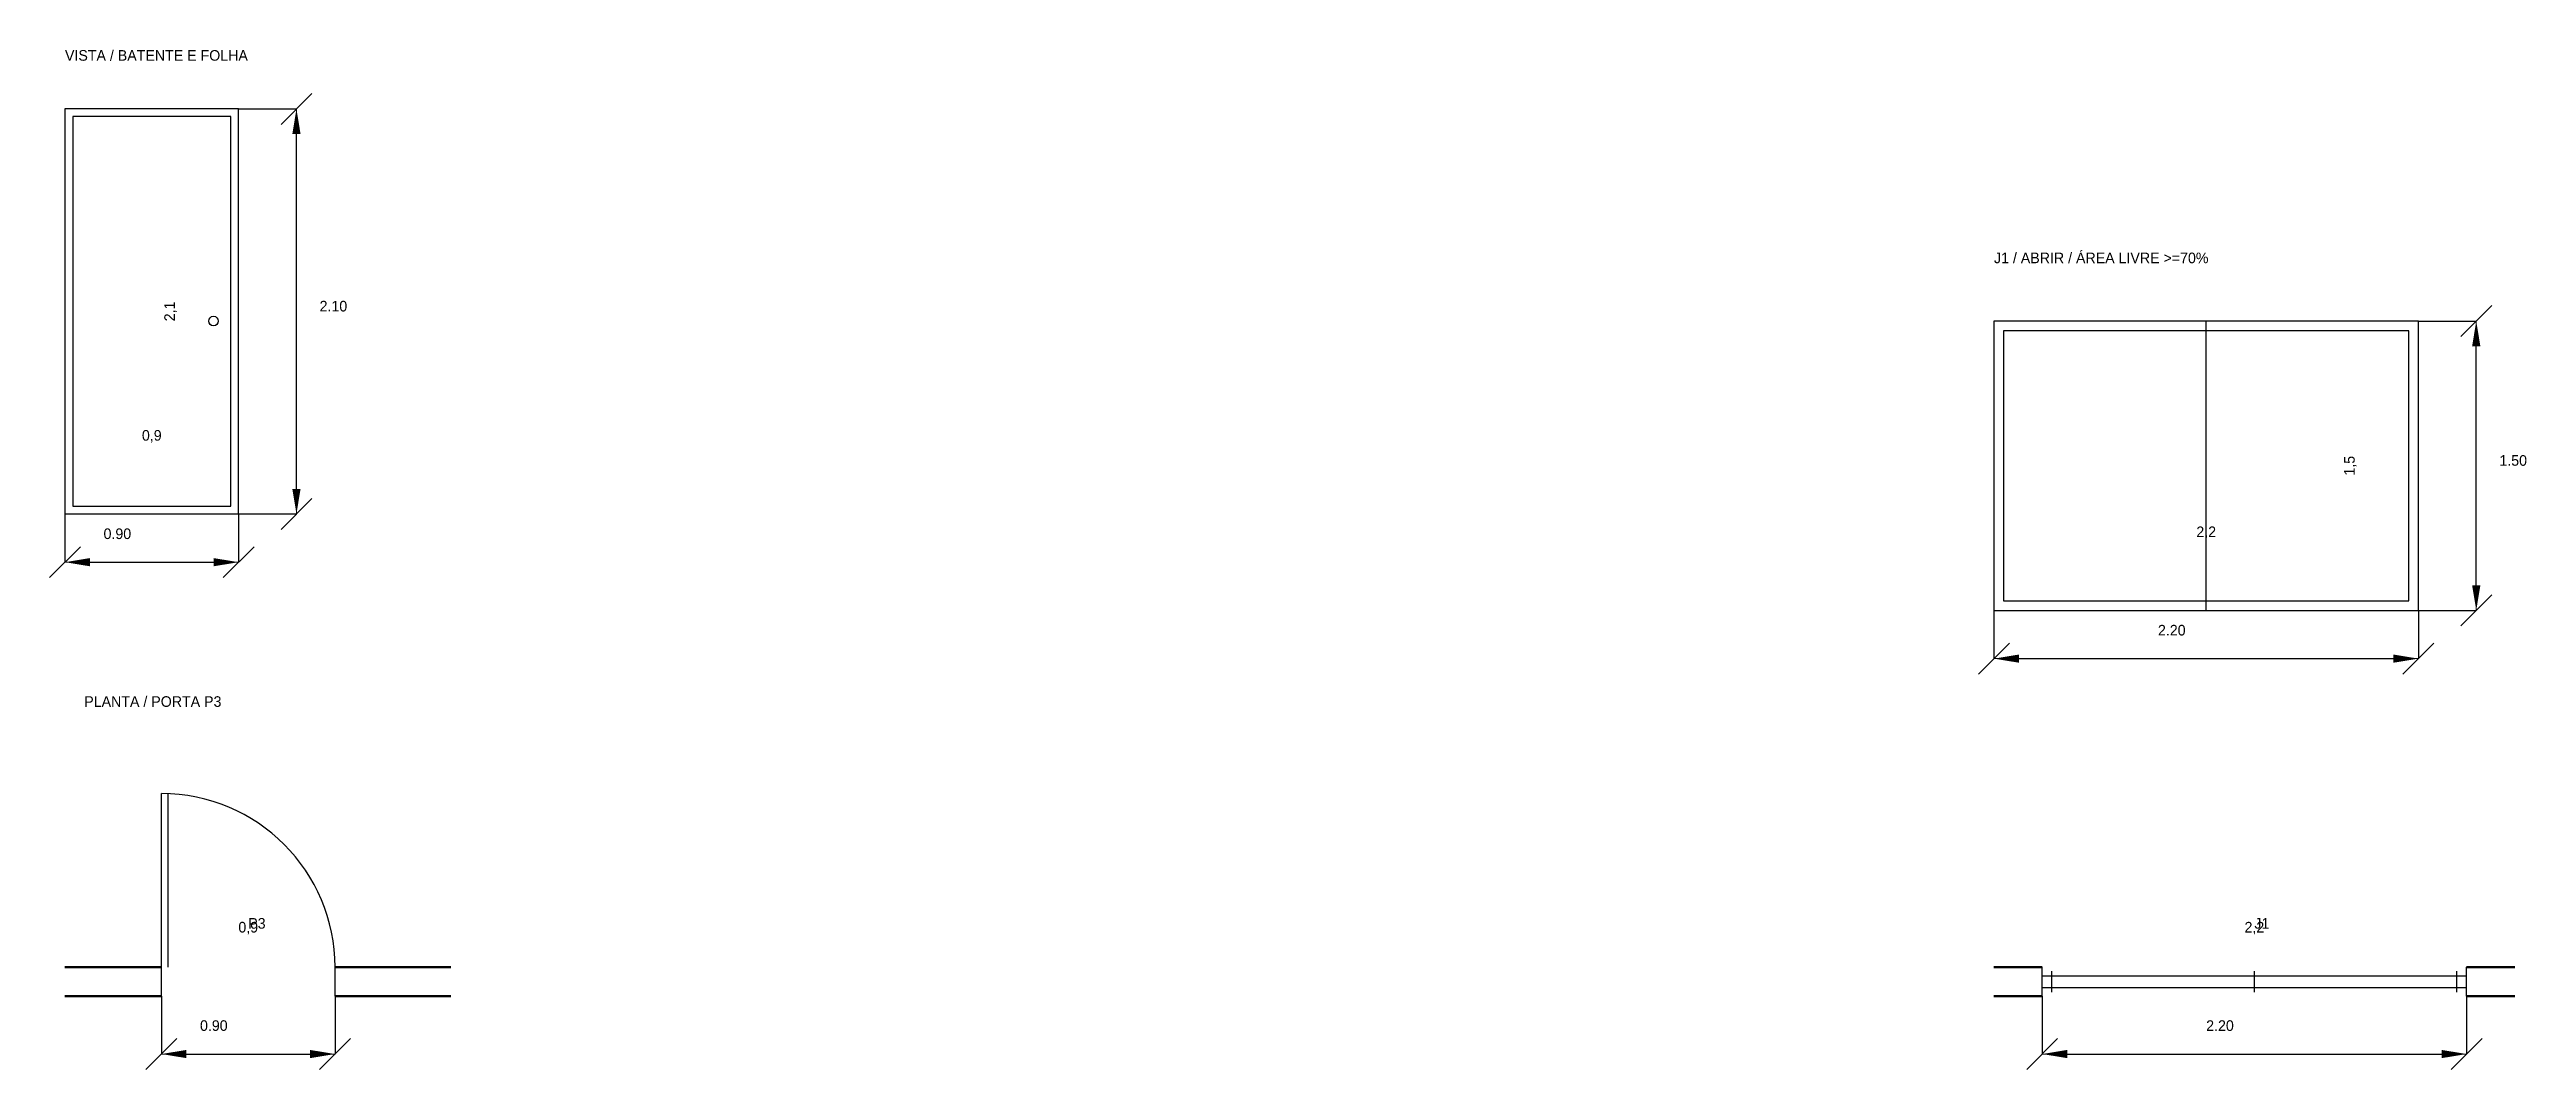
# Model space of a CAD drawing. Header units: metres. Extents: x -2 to 623, y -2 to 50.
# Drawn here: x 569.92 to 582.76, y -0.38 to 4.91 of the extents above; entities that cross this region are included whole.
import ezdxf

# ---------------------------------------------------------------- set-up
doc = ezdxf.new("R2010")
doc.units = ezdxf.units.M
for name, color, linetype, lineweight in [('COTAS', 2, 'Continuous', 13), ('ESQUADRIAS', 4, 'Continuous', 25), ('PAREDES', 7, 'Continuous', 50), ('TEXTOS', 7, 'Continuous', 15)]:
    doc.layers.add(name, color=color, linetype=linetype, lineweight=lineweight)
doc.dimstyles.get("Standard").update_dxf_attribs({"dimtxt": 2.5, "dimasz": 2.5, "dimexe": 1.25, "dimexo": 0.625, "dimtad": 1, "dimcen": 2.5, "dimazin": 3, "dimtfac": 1, "dimtmove": 0, "dimatfit": 3})

msp = doc.modelspace()

# ---------------------------------------------------------------- texts
at = {"layer": 'COTAS'}
for s, p in [('2.10', (571.32, 3.55)), ('1.50', (582.62, 2.75)), ('0.90', (570.2, 2.37)), ('2.20', (580.85, 1.87)), ('0.90', (570.7, -0.18)), ('2.20', (581.1, -0.18))]:
    msp.add_text(s, height=0.055, dxfattribs=at).set_placement(p)
at = {"layer": 'TEXTOS'}
for s, p in [('VISTA / BATENTE E FOLHA', (570, 4.85)), ('J1 / ABRIR / ÁREA LIVRE >=70%', (580, 3.8)), ('PLANTA / PORTA P3', (570.1, 1.5)), ('P3', (570.95, 0.35)), ('J1', (581.35, 0.35))]:
    msp.add_text(s, height=0.055, dxfattribs=at).set_placement(p)

# ---------------------------------------------------------------- blocks, each defined once
blk = doc.blocks.new('_CLOSEDFILLED')
at = {"color": 0, "linetype": 'BYBLOCK'}
blk.add_solid([(-1, 0.164), (0, 0), (-1, -0.164)], dxfattribs=at)
blk = doc.blocks.new('*D67')
for p, q in [((570.5, 0), (570.5, -0.3)), ((571.4, 0), (571.4, -0.3)), ((570.63, -0.3), (571.27, -0.3))]:
    blk.add_line(p, q)
at = {"layer": 'Defpoints'}
for p in [(570.5, 0), (571.4, 0), (570.5, -0.3)]:
    blk.add_point(p, dxfattribs=at)
at = {"layer": 'COTAS', "xscale": 0.13, "yscale": 0.13, "rotation": 180}
blk.add_blockref('_CLOSEDFILLED', (570.5, -0.3), dxfattribs=at)
at = {"layer": 'COTAS', "xscale": 0.13, "yscale": 0.13}
blk.add_blockref('_CLOSEDFILLED', (571.4, -0.3), dxfattribs=at)
at = {"layer": 'COTAS', "insert": (570.95, 0.3525), "char_height": 0.055, "attachment_point": 5}
blk.add_mtext('0,9', dxfattribs=at)
blk = doc.blocks.new('*D68')
for p, q in [((570, 2.5), (570, 2.25)), ((570.9, 2.5), (570.9, 2.25)), ((570.13, 2.25), (570.77, 2.25))]:
    blk.add_line(p, q)
at = {"layer": 'Defpoints'}
for p in [(570, 2.5), (570.9, 2.5), (570, 2.25)]:
    blk.add_point(p, dxfattribs=at)
at = {"layer": 'COTAS', "xscale": 0.13, "yscale": 0.13, "rotation": 180}
blk.add_blockref('_CLOSEDFILLED', (570, 2.25), dxfattribs=at)
at = {"layer": 'COTAS', "xscale": 0.13, "yscale": 0.13}
blk.add_blockref('_CLOSEDFILLED', (570.9, 2.25), dxfattribs=at)
at = {"layer": 'COTAS', "insert": (570.45, 2.9025), "char_height": 0.055, "attachment_point": 5}
blk.add_mtext('0,9', dxfattribs=at)
blk = doc.blocks.new('*D69')
for p, q in [((570.9, 4.6), (571.2, 4.6)), ((571.2, 2.63), (571.2, 4.47)), ((570.9, 2.5), (571.2, 2.5))]:
    blk.add_line(p, q)
at = {"layer": 'Defpoints'}
for p in [(570.9, 4.6), (570.9, 2.5), (571.2, 2.5)]:
    blk.add_point(p, dxfattribs=at)
at = {"layer": 'COTAS', "xscale": 0.13, "yscale": 0.13}
for p, rotation in [((571.2, 4.6), 90), ((571.2, 2.5), 270)]:
    blk.add_blockref('_CLOSEDFILLED', p, dxfattribs=dict(at, rotation=rotation))
at = {"layer": 'COTAS', "insert": (570.5475, 3.55), "char_height": 0.055, "attachment_point": 5, "rotation": 90}
blk.add_mtext('2,1', dxfattribs=at)
blk = doc.blocks.new('*D70')
for p, q in [((580.25, 0), (580.25, -0.3)), ((582.45, 0), (582.45, -0.3)), ((580.38, -0.3), (582.32, -0.3))]:
    blk.add_line(p, q)
at = {"layer": 'Defpoints'}
for p in [(580.25, 0), (582.45, 0), (580.25, -0.3)]:
    blk.add_point(p, dxfattribs=at)
at = {"layer": 'COTAS', "xscale": 0.13, "yscale": 0.13, "rotation": 180}
blk.add_blockref('_CLOSEDFILLED', (580.25, -0.3), dxfattribs=at)
at = {"layer": 'COTAS', "xscale": 0.13, "yscale": 0.13}
blk.add_blockref('_CLOSEDFILLED', (582.45, -0.3), dxfattribs=at)
at = {"layer": 'COTAS', "insert": (581.35, 0.3525), "char_height": 0.055, "attachment_point": 5}
blk.add_mtext('2,2', dxfattribs=at)
blk = doc.blocks.new('*D71')
for p, q in [((580, 2), (580, 1.75)), ((582.2, 2), (582.2, 1.75)), ((580.13, 1.75), (582.07, 1.75))]:
    blk.add_line(p, q)
at = {"layer": 'Defpoints'}
for p in [(580, 2), (582.2, 2), (580, 1.75)]:
    blk.add_point(p, dxfattribs=at)
at = {"layer": 'COTAS', "xscale": 0.13, "yscale": 0.13, "rotation": 180}
blk.add_blockref('_CLOSEDFILLED', (580, 1.75), dxfattribs=at)
at = {"layer": 'COTAS', "xscale": 0.13, "yscale": 0.13}
blk.add_blockref('_CLOSEDFILLED', (582.2, 1.75), dxfattribs=at)
at = {"layer": 'COTAS', "insert": (581.1, 2.4025), "char_height": 0.055, "attachment_point": 5}
blk.add_mtext('2,2', dxfattribs=at)
blk = doc.blocks.new('*D72')
for p, q in [((582.2, 3.5), (582.5, 3.5)), ((582.5, 2.13), (582.5, 3.37)), ((582.2, 2), (582.5, 2))]:
    blk.add_line(p, q)
at = {"layer": 'Defpoints'}
for p in [(582.2, 3.5), (582.2, 2), (582.5, 2)]:
    blk.add_point(p, dxfattribs=at)
at = {"layer": 'COTAS', "xscale": 0.13, "yscale": 0.13}
for p, rotation in [((582.5, 3.5), 90), ((582.5, 2), 270)]:
    blk.add_blockref('_CLOSEDFILLED', p, dxfattribs=dict(at, rotation=rotation))
at = {"layer": 'COTAS', "insert": (581.8475, 2.75), "char_height": 0.055, "attachment_point": 5, "rotation": 90}
blk.add_mtext('1,5', dxfattribs=at)

# ---------------------------------------------------------------- dimensions: what is measured, and where the dimension line sits
at = {"layer": 'COTAS'}
for base, p1, p2, picture, middle in [((571.2, 2.5), (570.9, 2.5), (570.9, 4.6), '*D69', (570.547, 3.55)), ((582.5, 2), (582.2, 2), (582.2, 3.5), '*D72', (581.847, 2.75))]:
    dim = msp.add_linear_dim(base=base, p1=p1, p2=p2, angle=90, dimstyle='Standard', override={"dimtxt": 0.055, "dimasz": 0.13, "dimtad": 1, "dimdec": 2}, dxfattribs=at)
    dim.commit()
    dim.dimension.update_dxf_attribs({"geometry": picture, "text_midpoint": middle})
for base, p1, p2, picture, middle in [((570, 2.25), (570, 2.5), (570.9, 2.5), '*D68', (570.45, 2.902)), ((580, 1.75), (580, 2), (582.2, 2), '*D71', (581.1, 2.402)), ((570.5, -0.3), (570.5, 0), (571.4, 0), '*D67', (570.95, 0.352)), ((580.25, -0.3), (580.25, 0), (582.45, 0), '*D70', (581.35, 0.352))]:
    dim = msp.add_linear_dim(base=base, p1=p1, p2=p2, dimstyle='Standard', override={"dimtxt": 0.055, "dimasz": 0.13, "dimtad": 1, "dimdec": 2}, dxfattribs=at)
    dim.commit()
    dim.dimension.update_dxf_attribs({"geometry": picture, "text_midpoint": middle})

# ---------------------------------------------------------------- linework, layer by layer
at = {"layer": 'COTAS'}
for p, q in [((571.12, 4.52), (571.28, 4.68)), ((570.9, 4.6), (571.05, 4.6)), ((571.2, 2.5), (571.2, 4.6)), ((582.2, 3.5), (582.35, 3.5)), ((582.42, 3.42), (582.58, 3.58)), ((582.5, 2), (582.5, 3.5)), ((571.12, 2.42), (571.28, 2.58)), ((570, 2.5), (570, 2.4)), ((570.9, 2.5), (570.9, 2.4)), ((570.9, 2.5), (571.05, 2.5)), ((569.92, 2.17), (570.08, 2.33)), ((570.82, 2.17), (570.98, 2.33)), ((570, 2.25), (570.9, 2.25)), ((582.42, 1.92), (582.58, 2.08)), ((580, 2), (580, 1.9)), ((582.2, 2), (582.2, 1.9)), ((582.2, 2), (582.35, 2)), ((579.92, 1.67), (580.08, 1.83)), ((582.12, 1.67), (582.28, 1.83)), ((580, 1.75), (582.2, 1.75)), ((570.5, 0), (570.5, -0.15)), ((571.4, 0), (571.4, -0.15)), ((580.25, 0), (580.25, -0.15)), ((582.45, 0), (582.45, -0.15)), ((570.42, -0.38), (570.58, -0.22)), ((571.32, -0.38), (571.48, -0.22)), ((580.17, -0.38), (580.33, -0.22)), ((582.37, -0.38), (582.53, -0.22)), ((570.5, -0.3), (571.4, -0.3)), ((580.25, -0.3), (582.45, -0.3))]:
    msp.add_line(p, q, dxfattribs=at)
at = {"layer": 'ESQUADRIAS'}
for p, q in [((570.9, 4.6), (570, 4.6)), ((570, 4.6), (570, 2.5)), ((570.86, 4.56), (570.04, 4.56)), ((570.04, 4.56), (570.04, 2.54)), ((570.86, 2.54), (570.86, 4.56)), ((570.9, 2.5), (570.9, 4.6)), ((582.2, 3.5), (580, 3.5)), ((580, 3.5), (580, 2)), ((581.1, 2), (581.1, 3.5)), ((582.2, 2), (582.2, 3.5)), ((582.15, 3.45), (580.05, 3.45)), ((580.05, 3.45), (580.05, 2.05)), ((582.15, 2.05), (582.15, 3.45)), ((570, 2.5), (570.9, 2.5)), ((570.04, 2.54), (570.86, 2.54)), ((580, 2), (582.2, 2)), ((580.05, 2.05), (582.15, 2.05)), ((570.5, 0.15), (570.5, 1.05)), ((570.535, 0.15), (570.535, 1.05)), ((570.5, 0), (570.5, 0.15)), ((571.4, 0), (571.4, 0.15)), ((580.25, 0), (580.25, 0.15)), ((580.3, 0.02), (580.3, 0.13)), ((581.35, 0.02), (581.35, 0.13)), ((582.4, 0.02), (582.4, 0.13)), ((582.45, 0), (582.45, 0.15)), ((580.25, 0.105), (582.45, 0.105)), ((580.25, 0.045), (582.45, 0.045))]:
    msp.add_line(p, q, dxfattribs=at)
msp.add_circle((570.77, 3.5), 0.025, dxfattribs=at)
msp.add_arc((570.5, 0.15), 0.9, 0, 90, dxfattribs=at)
at = {"layer": 'PAREDES'}
for p, q in [((570, 0.15), (570.5, 0.15)), ((571.4, 0.15), (572, 0.15)), ((580, 0.15), (580.25, 0.15)), ((582.45, 0.15), (582.7, 0.15)), ((570, 0), (570.5, 0)), ((571.4, 0), (572, 0)), ((580, 0), (580.25, 0)), ((582.45, 0), (582.7, 0))]:
    msp.add_line(p, q, dxfattribs=at)

msp.set_redraw_order([(e.dxf.handle, doc.entitydb.next_handle()) for e in msp.query("TEXT MTEXT ATTDEF DIMENSION ARC_DIMENSION")])  # texts and dimensions are drawn at this point

doc.saveas('drawing.dxf')
